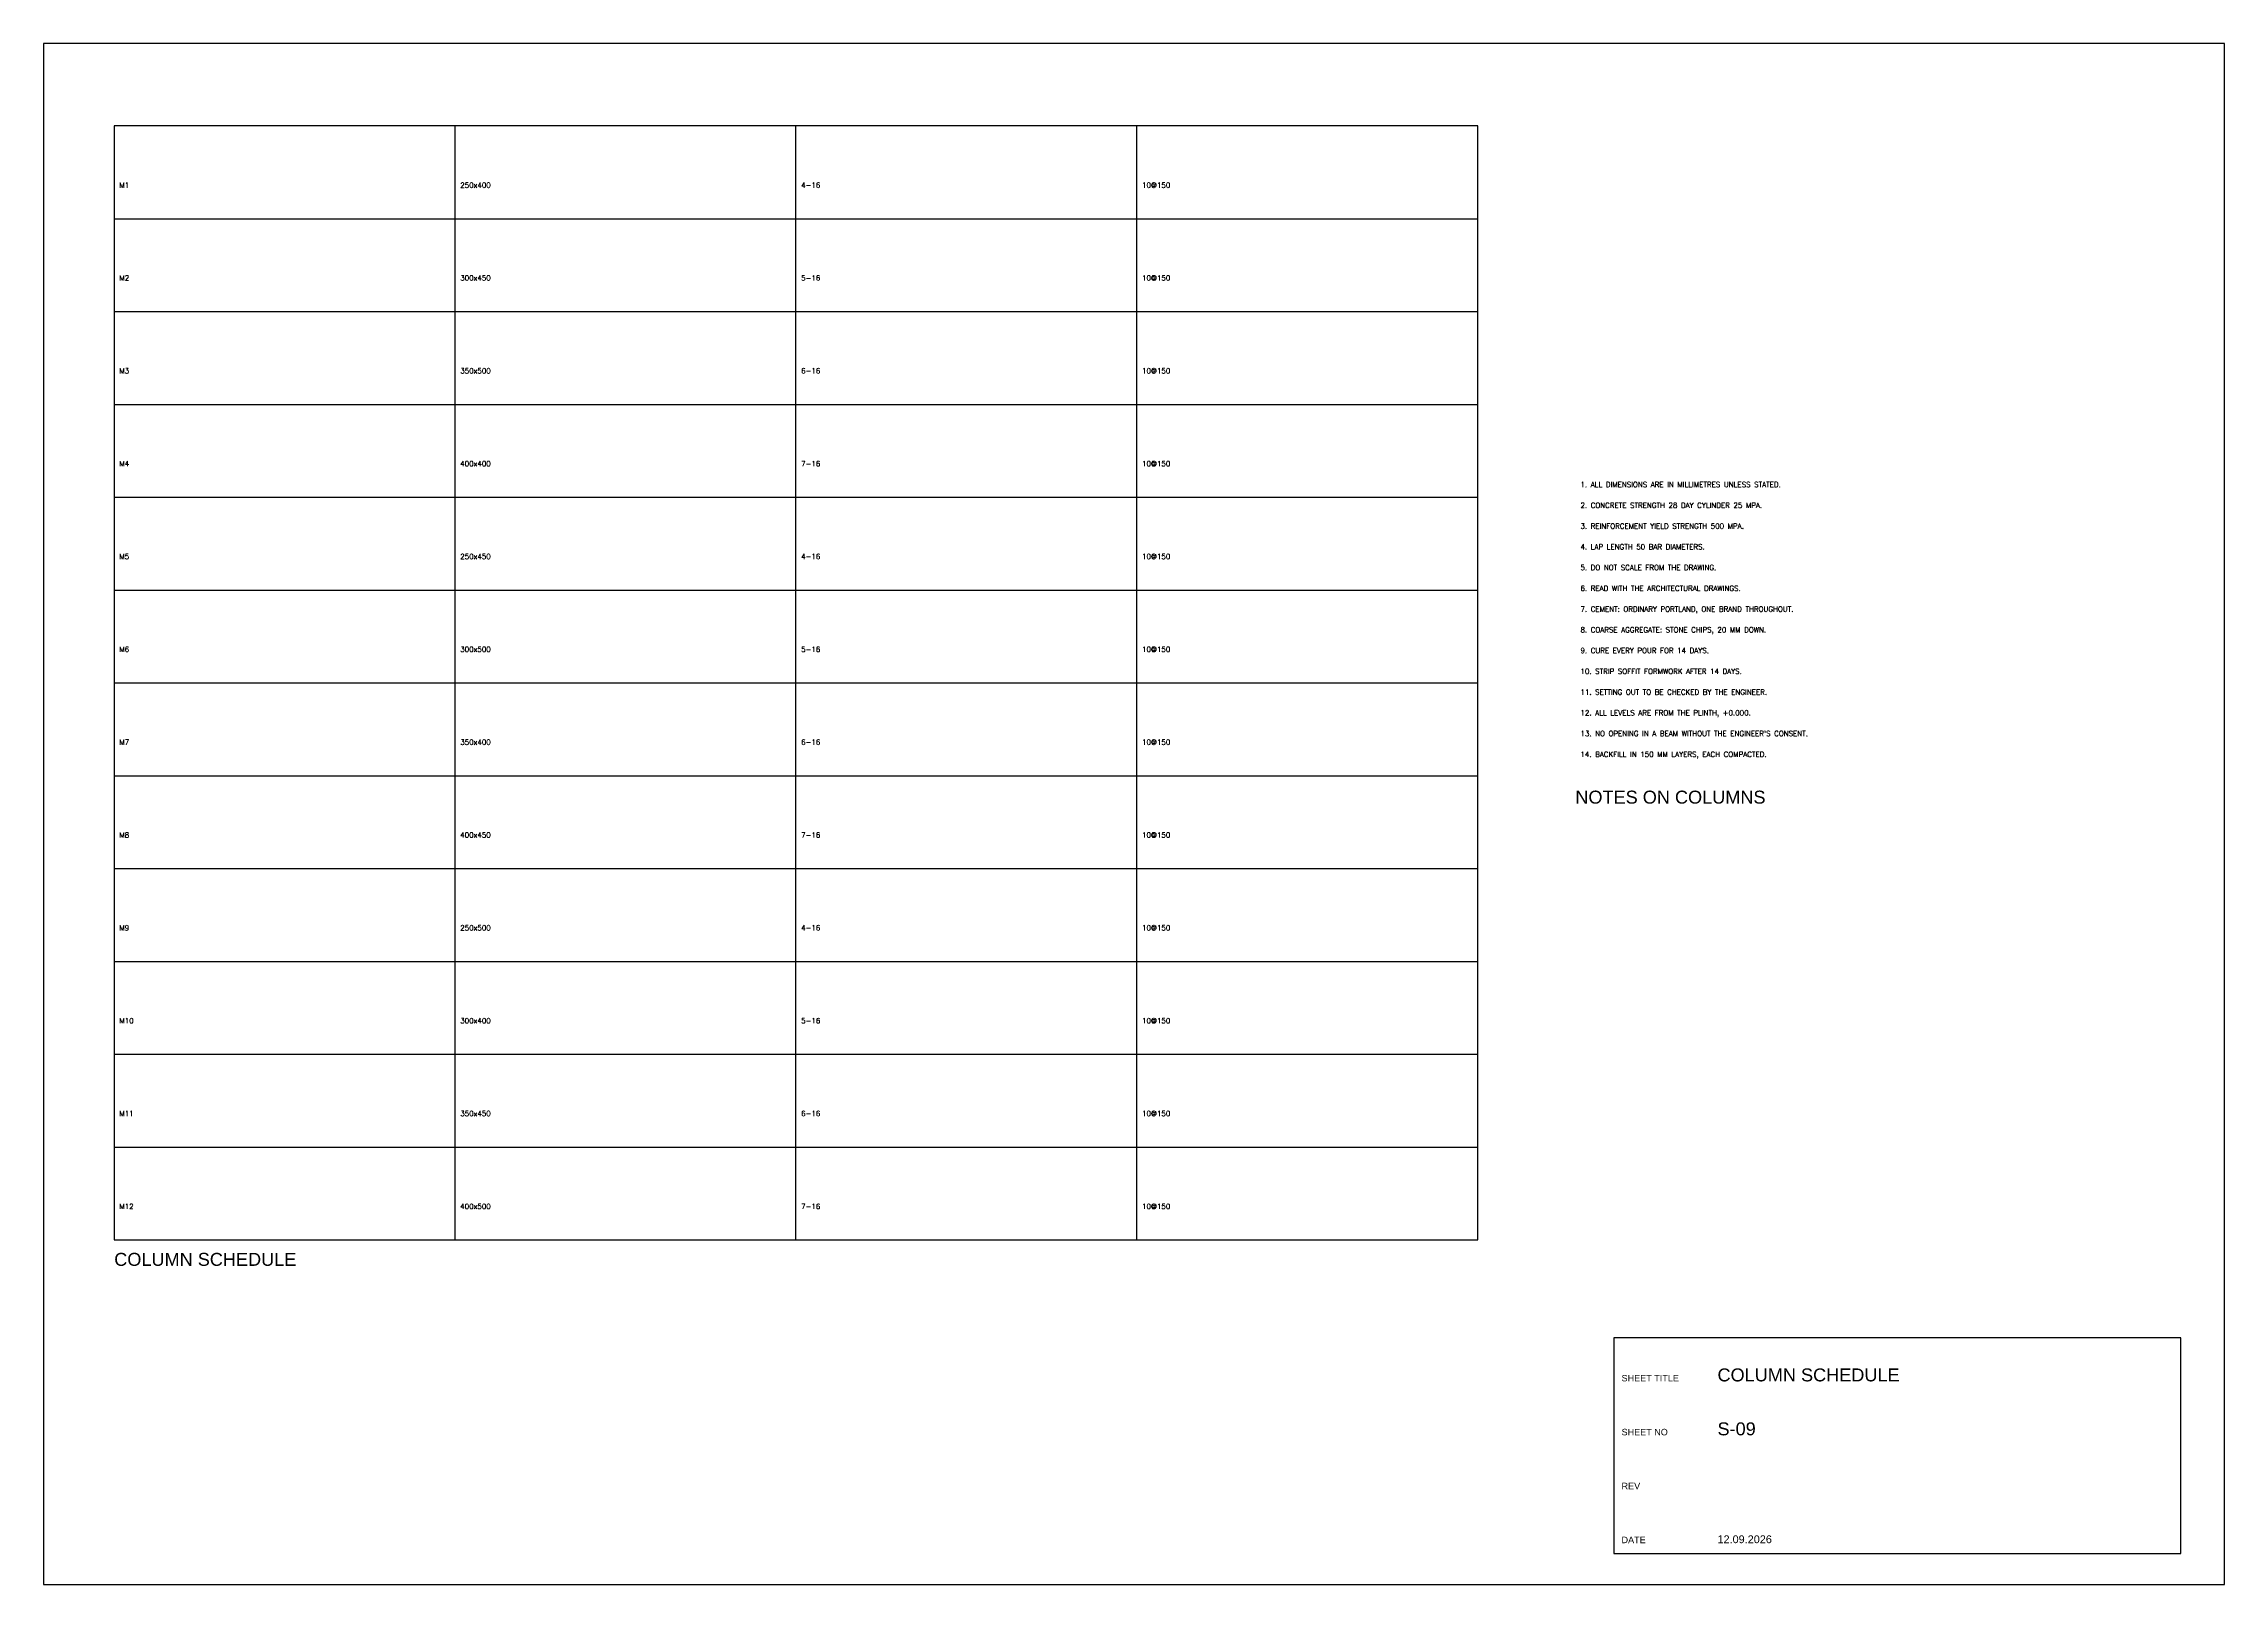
# Model space of a CAD drawing. Header units: millimetres. Extents: x 0 to 12841, y 0 to 594.
# Drawn here: x 9000 to 9841, y 0 to 594 of the extents above; entities that cross this region are included whole.
import ezdxf

# ---------------------------------------------------------------- set-up
doc = ezdxf.new("R2010")
doc.units = ezdxf.units.MM
for name, color, linetype in [('FRAME', 7, 'Continuous'), ('TABLE', 7, 'Continuous'), ('TEXT', 7, 'Continuous'), ('TITLE', 7, 'Continuous'), ('TITLES', 7, 'Continuous')]:
    doc.layers.add(name, color=color, linetype=linetype)
doc.styles.add('Arial', font='arial.ttf')
doc.styles.add('ROMANS', font='romans.shx')

msp = doc.modelspace()

# ---------------------------------------------------------------- linework, layer by layer
at = {"layer": 'FRAME'}
msp.add_lwpolyline([(9000, 0), (9841, 0), (9841, 594), (9000, 594)], close=True, dxfattribs=at)
at = {"layer": 'TABLE'}
for p, q in [((9158.69, 490.72), (9158.69, 562.3)), ((9290.15, 490.72), (9290.15, 562.3)), ((9421.6, 490.72), (9421.6, 562.3)), ((9027.23, 526.51), (9102.35, 526.51)), ((9102.35, 526.51), (9177.47, 526.51)), ((9177.47, 526.51), (9252.59, 526.51)), ((9252.59, 526.51), (9327.7, 526.51)), ((9327.7, 526.51), (9402.82, 526.51)), ((9402.82, 526.51), (9477.94, 526.51)), ((9477.94, 526.51), (9553.06, 526.51)), ((9027.23, 490.72), (9102.35, 490.72)), ((9102.35, 490.72), (9177.47, 490.72)), ((9158.69, 419.13), (9158.69, 490.72)), ((9177.47, 490.72), (9252.59, 490.72)), ((9252.59, 490.72), (9327.7, 490.72)), ((9290.15, 419.13), (9290.15, 490.72)), ((9327.7, 490.72), (9402.82, 490.72)), ((9402.82, 490.72), (9477.94, 490.72)), ((9421.6, 419.13), (9421.6, 490.72)), ((9477.94, 490.72), (9553.06, 490.72)), ((9027.23, 454.93), (9102.35, 454.93)), ((9102.35, 454.93), (9177.47, 454.93)), ((9177.47, 454.93), (9252.59, 454.93)), ((9252.59, 454.93), (9327.7, 454.93)), ((9327.7, 454.93), (9402.82, 454.93)), ((9402.82, 454.93), (9477.94, 454.93)), ((9477.94, 454.93), (9553.06, 454.93)), ((9027.23, 419.13), (9102.35, 419.13)), ((9102.35, 419.13), (9177.47, 419.13)), ((9158.69, 347.55), (9158.69, 419.13)), ((9177.47, 419.13), (9252.59, 419.13)), ((9252.59, 419.13), (9327.7, 419.13)), ((9290.15, 347.55), (9290.15, 419.13)), ((9327.7, 419.13), (9402.82, 419.13)), ((9402.82, 419.13), (9477.94, 419.13)), ((9421.6, 347.55), (9421.6, 419.13)), ((9477.94, 419.13), (9553.06, 419.13)), ((9027.23, 383.34), (9102.35, 383.34)), ((9102.35, 383.34), (9177.47, 383.34)), ((9177.47, 383.34), (9252.59, 383.34)), ((9252.59, 383.34), (9327.7, 383.34)), ((9327.7, 383.34), (9402.82, 383.34)), ((9402.82, 383.34), (9477.94, 383.34)), ((9477.94, 383.34), (9553.06, 383.34)), ((9027.23, 347.55), (9102.35, 347.55)), ((9102.35, 347.55), (9177.47, 347.55)), ((9158.69, 275.97), (9158.69, 347.55)), ((9177.47, 347.55), (9252.59, 347.55)), ((9252.59, 347.55), (9327.7, 347.55)), ((9290.15, 275.97), (9290.15, 347.55)), ((9327.7, 347.55), (9402.82, 347.55)), ((9402.82, 347.55), (9477.94, 347.55)), ((9421.6, 275.97), (9421.6, 347.55)), ((9477.94, 347.55), (9553.06, 347.55)), ((9027.23, 311.76), (9102.35, 311.76)), ((9102.35, 311.76), (9177.47, 311.76)), ((9177.47, 311.76), (9252.59, 311.76)), ((9252.59, 311.76), (9327.7, 311.76)), ((9327.7, 311.76), (9402.82, 311.76)), ((9402.82, 311.76), (9477.94, 311.76)), ((9477.94, 311.76), (9553.06, 311.76)), ((9027.23, 275.97), (9102.35, 275.97)), ((9102.35, 275.97), (9177.47, 275.97)), ((9158.69, 204.38), (9158.69, 275.97)), ((9177.47, 275.97), (9252.59, 275.97)), ((9252.59, 275.97), (9327.7, 275.97)), ((9290.15, 204.38), (9290.15, 275.97)), ((9327.7, 275.97), (9402.82, 275.97)), ((9402.82, 275.97), (9477.94, 275.97)), ((9421.6, 204.38), (9421.6, 275.97)), ((9477.94, 275.97), (9553.06, 275.97)), ((9027.23, 240.18), (9102.35, 240.18)), ((9102.35, 240.18), (9177.47, 240.18)), ((9177.47, 240.18), (9252.59, 240.18)), ((9252.59, 240.18), (9327.7, 240.18)), ((9327.7, 240.18), (9402.82, 240.18)), ((9402.82, 240.18), (9477.94, 240.18)), ((9477.94, 240.18), (9553.06, 240.18)), ((9027.23, 204.38), (9102.35, 204.38)), ((9102.35, 204.38), (9177.47, 204.38)), ((9158.69, 132.8), (9158.69, 204.38)), ((9177.47, 204.38), (9252.59, 204.38)), ((9252.59, 204.38), (9327.7, 204.38)), ((9290.15, 132.8), (9290.15, 204.38)), ((9327.7, 204.38), (9402.82, 204.38)), ((9402.82, 204.38), (9477.94, 204.38)), ((9421.6, 132.8), (9421.6, 204.38)), ((9477.94, 204.38), (9553.06, 204.38)), ((9027.23, 168.59), (9102.35, 168.59)), ((9102.35, 168.59), (9177.47, 168.59)), ((9177.47, 168.59), (9252.59, 168.59)), ((9252.59, 168.59), (9327.7, 168.59)), ((9327.7, 168.59), (9402.82, 168.59)), ((9402.82, 168.59), (9477.94, 168.59)), ((9477.94, 168.59), (9553.06, 168.59))]:
    msp.add_line(p, q, dxfattribs=at)
msp.add_lwpolyline([(9027.23, 132.8), (9553.06, 132.8), (9553.06, 562.3), (9027.23, 562.3)], close=True, dxfattribs=at)
at = {"layer": 'TITLE'}
for p, q in [((9678.41, 95.04), (9605.52, 95.04)), ((9605.52, 95.04), (9605.52, 53.46)), ((9751.29, 95.04), (9678.41, 95.04)), ((9824.18, 95.04), (9751.29, 95.04)), ((9824.18, 53.46), (9824.18, 95.04)), ((9605.52, 53.46), (9605.52, 11.88)), ((9824.18, 11.88), (9824.18, 53.46)), ((9605.52, 11.88), (9678.41, 11.88)), ((9678.41, 11.88), (9751.29, 11.88)), ((9751.29, 11.88), (9824.18, 11.88))]:
    msp.add_line(p, q, dxfattribs=at)

# ---------------------------------------------------------------- texts
at = {"layer": 'TEXT', "style": 'ROMANS'}
for s, p in [('M1', (9029.23, 538.44)), ('250x400', (9160.69, 538.44)), ('4-16', (9292.15, 538.44)), ('10@150', (9423.6, 538.44)), ('M2', (9029.23, 502.65)), ('300x450', (9160.69, 502.65)), ('5-16', (9292.15, 502.65)), ('10@150', (9423.6, 502.65)), ('M3', (9029.23, 466.86)), ('350x500', (9160.69, 466.86)), ('6-16', (9292.15, 466.86)), ('10@150', (9423.6, 466.86)), ('M4', (9029.23, 431.06)), ('400x400', (9160.69, 431.06)), ('7-16', (9292.15, 431.06)), ('10@150', (9423.6, 431.06)), ('1. ALL DIMENSIONS ARE IN MILLIMETRES UNLESS STATED.', (9592.7, 423)), ('2. CONCRETE STRENGTH 28 DAY CYLINDER 25 MPA.', (9592.7, 415)), ('3. REINFORCEMENT YIELD STRENGTH 500 MPA.', (9592.7, 407)), ('M5', (9029.23, 395.27)), ('250x450', (9160.69, 395.27)), ('4-16', (9292.15, 395.27)), ('10@150', (9423.6, 395.27)), ('4. LAP LENGTH 50 BAR DIAMETERS.', (9592.7, 399)), ('5. DO NOT SCALE FROM THE DRAWING.', (9592.7, 391)), ('6. READ WITH THE ARCHITECTURAL DRAWINGS.', (9592.7, 383)), ('7. CEMENT: ORDINARY PORTLAND, ONE BRAND THROUGHOUT.', (9592.7, 375)), ('8. COARSE AGGREGATE: STONE CHIPS, 20 MM DOWN.', (9592.7, 367)), ('M6', (9029.23, 359.48)), ('300x500', (9160.69, 359.48)), ('5-16', (9292.15, 359.48)), ('10@150', (9423.6, 359.48)), ('9. CURE EVERY POUR FOR 14 DAYS.', (9592.7, 359)), ('10. STRIP SOFFIT FORMWORK AFTER 14 DAYS.', (9592.7, 351)), ('11. SETTING OUT TO BE CHECKED BY THE ENGINEER.', (9592.7, 343)), ('12. ALL LEVELS ARE FROM THE PLINTH, +0.000.', (9592.7, 335)), ("13. NO OPENING IN A BEAM WITHOUT THE ENGINEER'S CONSENT.", (9592.7, 327)), ('M7', (9029.23, 323.69)), ('350x400', (9160.69, 323.69)), ('6-16', (9292.15, 323.69)), ('10@150', (9423.6, 323.69)), ('14. BACKFILL IN 150 MM LAYERS, EACH COMPACTED.', (9592.7, 319)), ('M8', (9029.23, 287.9)), ('400x450', (9160.69, 287.9)), ('7-16', (9292.15, 287.9)), ('10@150', (9423.6, 287.9)), ('M9', (9029.23, 252.11)), ('250x500', (9160.69, 252.11)), ('4-16', (9292.15, 252.11)), ('10@150', (9423.6, 252.11)), ('M10', (9029.23, 216.31)), ('300x400', (9160.69, 216.31)), ('5-16', (9292.15, 216.31)), ('10@150', (9423.6, 216.31)), ('M11', (9029.23, 180.52)), ('350x450', (9160.69, 180.52)), ('6-16', (9292.15, 180.52)), ('10@150', (9423.6, 180.52)), ('M12', (9029.23, 144.73)), ('400x500', (9160.69, 144.73)), ('7-16', (9292.15, 144.73)), ('10@150', (9423.6, 144.73))]:
    msp.add_text(s, height=2, dxfattribs=at).set_placement(p)
at = {"layer": 'TITLE', "style": 'Arial'}
for s, height, p in [('SHEET TITLE', 2.5, (9608.52, 78.25)), ('COLUMN SCHEDULE', 5, (9645.52, 78.25)), ('SHEET NO', 2.5, (9608.52, 57.46)), ('S-09', 5, (9645.52, 57.46)), ('REV', 2.5, (9608.52, 36.67)), ('DATE', 2.5, (9608.52, 15.88)), ('12.09.2026', 3, (9645.52, 15.88))]:
    msp.add_text(s, height=height, dxfattribs=at).set_placement(p)
at = {"layer": 'TITLES', "style": 'Arial'}
for s, p in [('NOTES ON COLUMNS', (9590.7, 301)), ('COLUMN SCHEDULE', (9027.23, 122.8))]:
    msp.add_text(s, height=5, dxfattribs=at).set_placement(p)

doc.saveas('drawing.dxf')
